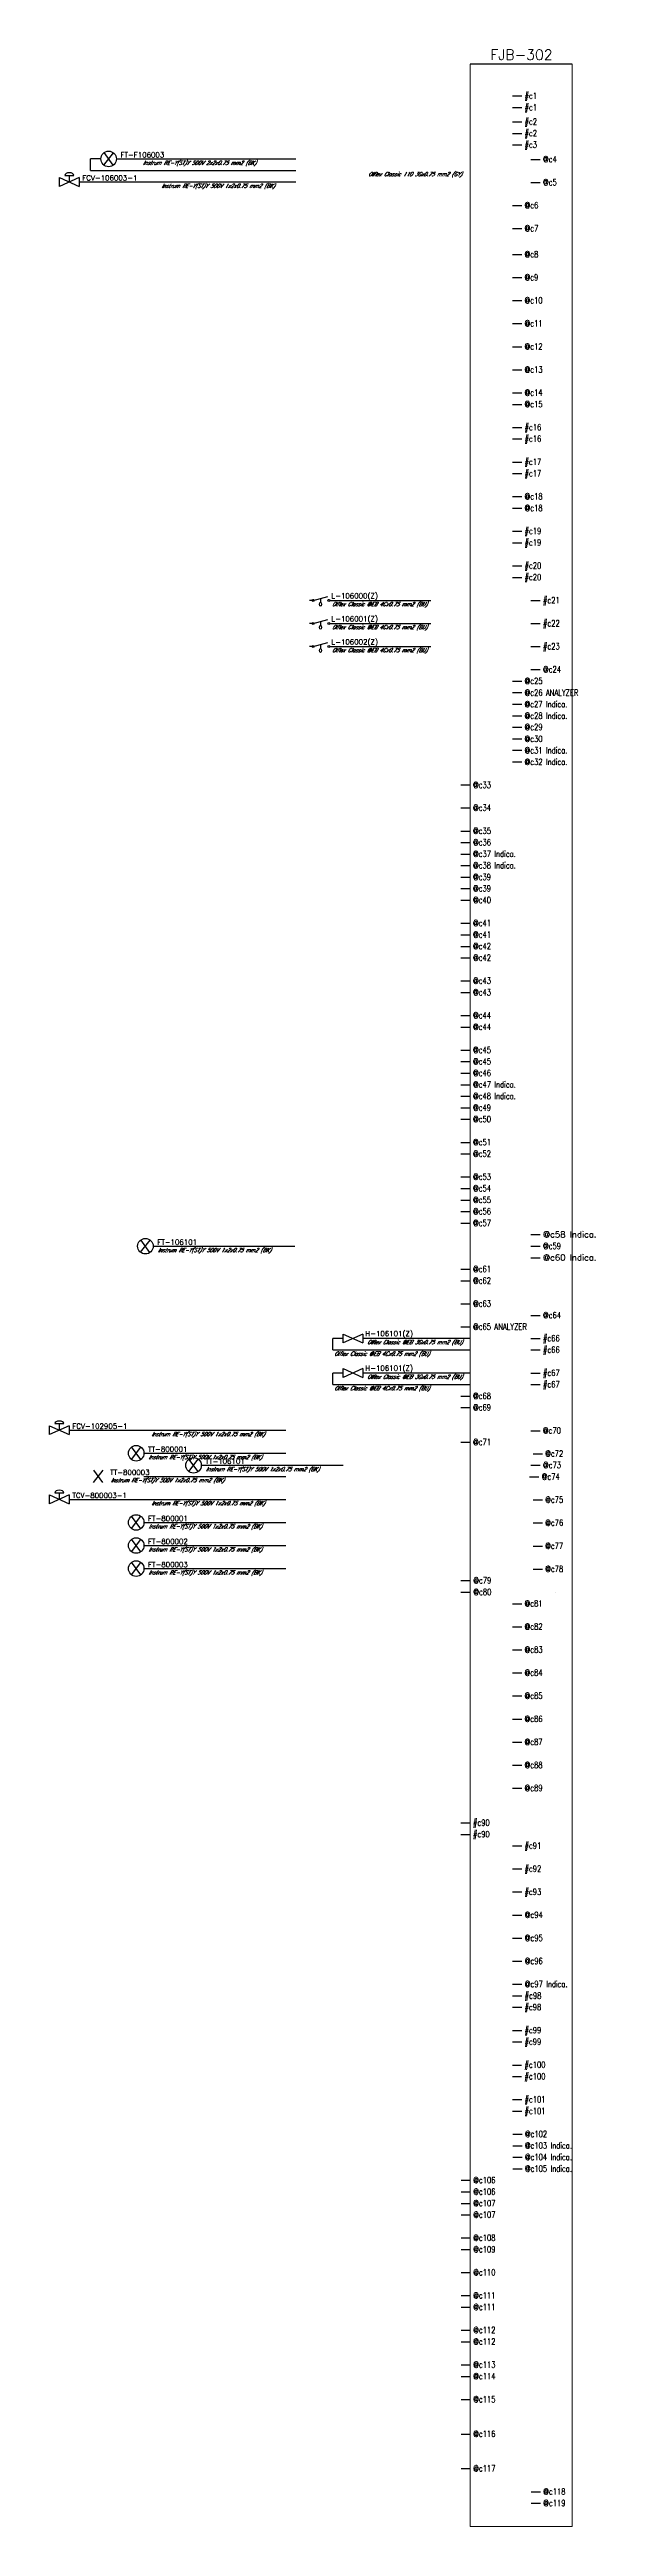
# Model space of a CAD drawing. Header units: millimetres. Extents: x -14942 to 24072, y -50285 to 2207.
# Drawn here: x -8848 to -8689, y -23405 to -22686 of the extents above; entities that cross this region are included whole.
import ezdxf
from ezdxf.enums import TextEntityAlignment as Align

# ---------------------------------------------------------------- set-up
doc = ezdxf.new("R2010")
doc.units = ezdxf.units.MM
doc.header["$MEASUREMENT"] = 0
for name, color, linetype in [('FONT', 5, 'CONTINUOUS'), ('INSTRUMENT', 1, 'CONTINUOUS'), ('TEXT', 2, 'CONTINUOUS')]:
    doc.layers.add(name, color=color, linetype=linetype)
doc.styles.add('ROMANS', font='romans')

msp = doc.modelspace()

# ---------------------------------------------------------------- texts
at = {"layer": 'FONT', "color": 5, "style": 'ROMANS', "oblique": 30, "width": 0.8}
msp.add_text('Instrum RE-Y(ST)Y 500V 2x2x0.75 mm2 (BK)', height=1.1759, dxfattribs=at).set_placement((-8821.14, -22719.16))
at = {"layer": 'FONT', "color": 6, "style": 'ROMANS', "oblique": 30, "width": 0.8}
for p in [(-8782.76, -22725.86), (-8785.66, -23088.54), (-8785.66, -23108.65)]:
    msp.add_text('Instrum RE-Y(ST)Y 500V 1x2x0.75 mm2 (BK)', height=1.1759, dxfattribs=at).set_placement(p, align=Align.RIGHT)
at = {"layer": 'FONT', "color": 2, "style": 'ROMANS', "oblique": 30, "width": 0.8}
for s, p in [('Olflex Classic 110 3Gx0.75 mm2 (GY)', (-8755.58, -22722.46)), ('Olflex Classic @EB 3Gx0.75 mm2 (BU)', (-8755.88, -23061.83)), ('Olflex Classic @EB 3Gx0.75 mm2 (BU)', (-8755.88, -23071.88))]:
    msp.add_text(s, height=1.1759, dxfattribs=at).set_placement(p)
at = {"layer": 'FONT', "color": 3, "style": 'ROMANS', "oblique": 30, "width": 0.8}
for p in [(-8766.13, -22847.39), (-8766.13, -22854.09), (-8766.13, -22860.79), (-8765.46, -23065.18), (-8765.46, -23075.23)]:
    msp.add_text('Olflex Classic @EB 4Cx0.75 mm2 (BU)', height=1.1759, dxfattribs=at).set_placement(p)
at = {"layer": 'FONT', "color": 6, "style": 'ROMANS', "oblique": 30, "width": 0.8}
for p in [(-8816.8, -23035.07), (-8819.48, -23095.24), (-8830.48, -23101.94), (-8802.8, -23098.75), (-8819.48, -23115.35), (-8819.48, -23122.05), (-8819.48, -23128.75)]:
    msp.add_text('Instrum RE-Y(ST)Y 500V 1x2x0.75 mm2 (BK)', height=1.1759, dxfattribs=at).set_placement(p)
at = {"layer": 'TEXT', "color": 7, "lineweight": 13, "style": 'ROMANS'}
for s, height, p in [('FJB-302', 3, (-8720.08, -22688.67)), ('FT-F106003', 1.5, (-8827.64, -22717.03)), ('FCV-106003-1', 1.5, (-8838.74, -22723.73)), ('L-106000(Z)', 1.5, (-8766.29, -22845.15)), ('L-106001(Z)', 1.5, (-8766.29, -22851.85)), ('L-106002(Z)', 1.5, (-8766.29, -22858.56)), ('FT-106101', 1.5, (-8816.94, -23032.94)), ('H-106101(Z)', 1.5, (-8756.43, -23059.51)), ('H-106101(Z)', 1.5, (-8756.43, -23069.56)), ('FCV-102905-1', 1.5, (-8841.64, -23086.41)), ('TT-800001', 1.5, (-8819.63, -23093.11)), ('TT-800003', 1.5, (-8830.63, -23099.82)), ('TT-106101', 1.5, (-8802.94, -23096.62)), ('TCV-800003-1', 1.5, (-8841.64, -23106.52)), ('FT-800001', 1.5, (-8819.63, -23113.22)), ('FT-800002', 1.5, (-8819.63, -23119.92)), ('FT-800003', 1.5, (-8819.63, -23126.62))]:
    msp.add_text(s, height=height, dxfattribs=at).set_placement(p)
at = {"layer": 'TEXT', "color": 7, "lineweight": 13, "style": 'ROMANS', "width": 0.8}
for s, p in [('#c1', (-8710.13, -22700.01)), ('#c1', (-8710.13, -22703.36)), ('#c2', (-8710.13, -22707.53)), ('#c2', (-8710.13, -22710.88)), ('#c3', (-8710.13, -22714.23)), ('@c6', (-8710.13, -22731.81)), ('@c7', (-8710.13, -22738.52)), ('@c25', (-8710.13, -22870.01)), ('@c29', (-8710.13, -22883.41)), ('@c33', (-8725.13, -22900.24)), ('@c34', (-8725.13, -22906.87)), ('@c35', (-8725.13, -22913.57)), ('@c36', (-8725.13, -22916.92)), ('@c39', (-8725.13, -22926.97)), ('@c39', (-8725.13, -22930.32)), ('@c40', (-8725.13, -22933.67)), ('@c41', (-8725.13, -22940.37)), ('@c41', (-8725.13, -22943.72)), ('@c42', (-8725.13, -22947.08)), ('@c42', (-8725.13, -22950.43)), ('@c43', (-8725.13, -22957.13)), ('@c43', (-8725.13, -22960.48)), ('@c44', (-8725.13, -22967.18)), ('@c44', (-8725.13, -22970.53)), ('@c45', (-8725.13, -22977.23)), ('@c45', (-8725.13, -22980.58)), ('@c46', (-8725.13, -22983.93)), ('@c49', (-8725.13, -22993.99)), ('@c51', (-8725.13, -23004.04)), ('@c52', (-8725.13, -23007.39)), ('@c53', (-8725.13, -23014.09)), ('@c57', (-8725.13, -23027.5)), ('@c59', (-8704.76, -23034.2)), ('@c61', (-8725.13, -23040.9)), ('@c62', (-8725.13, -23044.25)), ('@c63', (-8725.13, -23050.95)), ('@c68', (-8725.13, -23077.76)), ('@c69', (-8725.13, -23081.11)), ('@c70', (-8704.79, -23087.81)), ('@c71', (-8725.13, -23091.16)), ('@c72', (-8704.13, -23094.51)), ('@c74', (-8705.13, -23101.21)), ('@c75', (-8704.13, -23107.92)), ('@c76', (-8704.13, -23114.62)), ('@c77', (-8704.13, -23121.32)), ('@c78', (-8704.13, -23128.02)), ('@c81', (-8710.13, -23138.07)), ('@c82', (-8710.13, -23144.77)), ('@c83', (-8710.13, -23151.48)), ('@c84', (-8710.13, -23158.18)), ('@c85', (-8710.13, -23164.88)), ('@c86', (-8710.13, -23171.58)), ('@c87', (-8710.13, -23178.28)), ('@c88', (-8710.13, -23184.98)), ('@c89', (-8710.13, -23191.69)), ('@c94', (-8710.07, -23228.54)), ('@c95', (-8710.07, -23235.25)), ('@c96', (-8710.07, -23241.95)), ('@c102', (-8710.04, -23292.21)), ('@c106', (-8725.07, -23305.61)), ('@c106', (-8725.07, -23308.96)), ('@c107', (-8725.07, -23312.31)), ('@c107', (-8725.07, -23315.67)), ('@c108', (-8725.07, -23322.37)), ('@c109', (-8725.07, -23325.72)), ('@c110', (-8725.07, -23332.42)), ('@c111', (-8725.07, -23339.12)), ('@c111', (-8725.07, -23342.47)), ('@c112', (-8725.07, -23349.17)), ('@c112', (-8725.07, -23352.52)), ('@c115', (-8725.07, -23369.28)), ('@c116', (-8725.07, -23379.33)), ('@c117', (-8725.07, -23389.38))]:
    msp.add_text(s, height=1.8, dxfattribs=at).set_placement(p)
at = {"layer": 'TEXT', "color": 0, "lineweight": 13, "style": 'ROMANS', "width": 0.8}
for s, p in [('@c4', (-8704.76, -22718.43)), ('@c5', (-8704.76, -22725.13)), ('@c8', (-8710.13, -22746.04)), ('@c9', (-8710.13, -22752.75)), ('@c10', (-8710.13, -22759.45)), ('@c11', (-8710.13, -22766.15)), ('@c12', (-8710.13, -22772.85)), ('@c13', (-8710.13, -22779.55)), ('@c18', (-8710.13, -22816.41)), ('@c18', (-8710.13, -22819.76)), ('@c73', (-8704.76, -23097.86))]:
    msp.add_text(s, height=1.8, dxfattribs=at).set_placement(p)
at = {"layer": 'TEXT', "color": 6, "lineweight": 13, "style": 'ROMANS', "width": 0.8}
for s, p in [('@c14', (-8710.13, -22786.25)), ('@c15', (-8710.13, -22789.6)), ('@c24', (-8704.76, -22866.67)), ('@c50', (-8725.13, -22997.34)), ('@c54', (-8725.13, -23017.44)), ('@c55', (-8725.13, -23020.79)), ('@c56', (-8725.13, -23024.14)), ('@c64', (-8704.76, -23054.3)), ('@c79', (-8725.03, -23131.37)), ('@c80', (-8725.03, -23134.72)), ('@c113', (-8725.06, -23359.23)), ('@c114', (-8725.06, -23362.58)), ('@c118', (-8704.7, -23396.09)), ('@c119', (-8704.7, -23399.44))]:
    msp.add_text(s, height=1.8, dxfattribs=at).set_placement(p)
at = {"layer": 'TEXT', "color": 4, "lineweight": 13, "style": 'ROMANS', "width": 0.8}
for s, p in [('#c16', (-8710.13, -22796.31)), ('#c16', (-8710.13, -22799.66)), ('#c17', (-8710.13, -22806.36)), ('#c17', (-8710.13, -22809.71)), ('#c19', (-8710.13, -22826.46)), ('#c19', (-8710.13, -22829.81)), ('#c20', (-8710.13, -22836.52)), ('#c20', (-8710.13, -22839.87)), ('#c21', (-8704.76, -22846.57)), ('#c22', (-8704.76, -22853.27)), ('#c23', (-8704.76, -22859.97)), ('#c66', (-8704.76, -23061)), ('#c66', (-8704.76, -23064.35)), ('#c67', (-8704.76, -23071.06)), ('#c67', (-8704.76, -23074.41)), ('#c90', (-8725.13, -23201.74)), ('#c90', (-8725.13, -23205.09)), ('#c91', (-8710.13, -23208.44)), ('#c92', (-8710.13, -23215.14)), ('#c93', (-8710.13, -23221.84)), ('#c98', (-8710.1, -23252)), ('#c98', (-8710.13, -23255.35)), ('#c99', (-8710.13, -23262.05)), ('#c99', (-8710.13, -23265.4)), ('#c100', (-8710.16, -23272.1)), ('#c100', (-8710.16, -23275.46)), ('#c101', (-8710.13, -23282.16)), ('#c101', (-8710.13, -23285.51))]:
    msp.add_text(s, height=1.8, dxfattribs=at).set_placement(p)
at = {"layer": 'TEXT', "color": 2, "lineweight": 13, "style": 'ROMANS', "width": 0.8}
for s, p in [('@c26 ANALYZER', (-8710.13, -22873.43)), ('@c30', (-8710.13, -22886.84))]:
    msp.add_text(s, height=1.8, dxfattribs=at).set_placement(p)
at = {"layer": 'TEXT', "color": 1, "lineweight": 13, "style": 'ROMANS', "width": 0.8}
for s, p in [('@c27 Indica.', (-8710.13, -22876.78)), ('@c28 Indica.', (-8710.13, -22880.14)), ('@c31 Indica.', (-8710.13, -22890.19)), ('@c32 Indica.', (-8710.13, -22893.54)), ('@c37 Indica.', (-8725.13, -22920.27)), ('@c38 Indica.', (-8725.13, -22923.62)), ('@c47 Indica.', (-8725.13, -22987.29)), ('@c48 Indica.', (-8725.13, -22990.64)), ('@c65 ANALYZER', (-8725.13, -23057.65)), ('@c97 Indica.', (-8710.07, -23248.65)), ('@c103 Indica.', (-8710.04, -23295.56)), ('@c104 Indica.', (-8710.04, -23298.91)), ('@c105 Indica.', (-8710.04, -23302.26))]:
    msp.add_text(s, height=1.8, dxfattribs=at).set_placement(p)
at = {"layer": 'TEXT', "color": 1, "lineweight": 13, "style": 'ROMANS'}
for s, p in [('@c58 Indica.', (-8704.76, -23030.85)), ('@c60 Indica.', (-8704.76, -23037.55))]:
    msp.add_text(s, height=1.8, dxfattribs=at).set_placement(p)

# ---------------------------------------------------------------- blocks, each defined once
blk = doc.blocks.new('FF')
at = {"layer": 'INSTRUMENT', "color": 7}
for p, q in [((637.72, -9186.97), (640.5, -9183.4)), ((640.43, -9187.02), (637.78, -9183.36)), ((641.39, -9185.19), (693.51, -9185.19))]:
    blk.add_line(p, q, dxfattribs=at)
blk.add_circle((639.11, -9185.19), 2.26, dxfattribs=at)

# ---------------------------------------------------------------- linework, layer by layer
at = {"layer": 'INSTRUMENT', "color": 7}
for p, q in [((-8696.24, -22689.9), (-8725.95, -22689.9)), ((-8713.64, -22699.17), (-8710.95, -22699.17)), ((-8713.64, -22702.52), (-8710.95, -22702.52)), ((-8713.64, -22706.69), (-8710.95, -22706.69)), ((-8713.64, -22710.04), (-8710.95, -22710.04)), ((-8836.34, -22720.8), (-8836.34, -22717.45)), ((-8833.35, -22717.45), (-8836.34, -22717.45)), ((-8713.64, -22713.4), (-8710.95, -22713.4)), ((-8708.27, -22717.59), (-8705.58, -22717.59)), ((-8845.39, -22722.87), (-8839.65, -22725.43)), ((-8839.65, -22722.87), (-8845.39, -22725.43)), ((-8843.81, -22722.23), (-8841.23, -22722.23)), ((-8842.52, -22724.15), (-8842.52, -22722.23)), ((-8839.65, -22724.15), (-8776.69, -22724.15)), ((-8836.34, -22720.8), (-8776.69, -22720.8)), ((-8708.27, -22724.29), (-8705.58, -22724.29)), ((-8713.64, -22730.98), (-8710.95, -22730.98)), ((-8713.64, -22737.68), (-8710.95, -22737.68)), ((-8766.77, -22845.73), (-8737.39, -22845.73)), ((-8766.77, -22852.43), (-8737.39, -22852.43)), ((-8766.77, -22859.13), (-8737.39, -22859.13)), ((-8713.64, -22869.17), (-8710.95, -22869.17)), ((-8708.27, -22865.83), (-8705.58, -22865.83)), ((-8713.64, -22882.57), (-8710.95, -22882.57)), ((-8728.64, -22906.03), (-8725.95, -22906.03)), ((-8728.64, -22912.73), (-8725.95, -22912.73)), ((-8728.64, -22916.08), (-8725.95, -22916.08)), ((-8728.64, -22919.43), (-8725.95, -22919.43)), ((-8728.64, -22922.78), (-8725.95, -22922.78)), ((-8728.64, -22926.13), (-8725.95, -22926.13)), ((-8728.64, -22929.48), (-8725.95, -22929.48)), ((-8728.64, -22932.83), (-8725.95, -22932.83)), ((-8728.64, -22939.53), (-8725.95, -22939.53)), ((-8728.64, -22942.89), (-8725.95, -22942.89)), ((-8728.64, -22946.24), (-8725.95, -22946.24)), ((-8728.64, -22949.59), (-8725.95, -22949.59)), ((-8728.64, -22956.29), (-8725.95, -22956.29)), ((-8728.64, -22959.64), (-8725.95, -22959.64)), ((-8728.64, -22966.34), (-8725.95, -22966.34)), ((-8728.64, -22969.69), (-8725.95, -22969.69)), ((-8728.64, -22976.39), (-8725.95, -22976.39)), ((-8728.64, -22979.74), (-8725.95, -22979.74)), ((-8728.64, -22983.1), (-8725.95, -22983.1)), ((-8728.64, -22986.45), (-8725.95, -22986.45)), ((-8728.64, -22989.8), (-8725.95, -22989.8)), ((-8728.64, -22993.15), (-8725.95, -22993.15)), ((-8728.64, -22996.5), (-8725.95, -22996.5)), ((-8728.64, -23003.2), (-8725.95, -23003.2)), ((-8728.64, -23006.55), (-8725.95, -23006.55)), ((-8728.64, -23013.25), (-8725.95, -23013.25)), ((-8728.64, -23016.6), (-8725.95, -23016.6)), ((-8728.64, -23019.95), (-8725.95, -23019.95)), ((-8728.64, -23023.31), (-8725.95, -23023.31)), ((-8728.64, -23026.66), (-8725.95, -23026.66)), ((-8821.79, -23035.14), (-8819.01, -23031.57)), ((-8819.07, -23035.19), (-8821.72, -23031.53)), ((-8818.12, -23033.36), (-8776.9, -23033.36)), ((-8708.27, -23030.01), (-8705.58, -23030.01)), ((-8708.27, -23033.36), (-8705.58, -23033.36)), ((-8728.64, -23040.06), (-8725.95, -23040.06)), ((-8728.64, -23043.41), (-8725.95, -23043.41)), ((-8708.27, -23036.71), (-8705.58, -23036.71)), ((-8728.64, -23050.11), (-8725.95, -23050.11)), ((-8728.64, -23056.81), (-8725.95, -23056.81)), ((-8708.27, -23053.46), (-8705.58, -23053.46)), ((-8728.64, -23076.92), (-8725.95, -23076.92)), ((-8848.29, -23085.55), (-8842.55, -23088.11)), ((-8842.55, -23085.55), (-8848.29, -23088.11)), ((-8846.71, -23084.91), (-8844.13, -23084.91)), ((-8845.42, -23086.83), (-8845.42, -23084.91)), ((-8842.55, -23086.83), (-8779.59, -23086.83)), ((-8728.64, -23080.27), (-8725.95, -23080.27)), ((-8708.29, -23086.97), (-8705.61, -23086.97)), ((-8824.47, -23095.31), (-8821.69, -23091.75)), ((-8821.76, -23095.36), (-8824.41, -23091.7)), ((-8820.81, -23093.53), (-8779.59, -23093.53)), ((-8728.64, -23090.32), (-8725.95, -23090.32)), ((-8707.64, -23093.67), (-8704.95, -23093.67)), ((-8835.47, -23102.02), (-8832.69, -23098.45)), ((-8832.76, -23102.06), (-8835.41, -23098.4)), ((-8820.81, -23100.23), (-8779.59, -23100.23)), ((-8807.79, -23098.82), (-8805.01, -23095.25)), ((-8805.07, -23098.87), (-8807.72, -23095.2)), ((-8804.12, -23097.03), (-8762.9, -23097.03)), ((-8708.64, -23100.37), (-8705.95, -23100.37)), ((-8848.29, -23105.65), (-8842.55, -23108.21)), ((-8842.55, -23105.65), (-8848.29, -23108.21)), ((-8846.71, -23105.01), (-8844.13, -23105.01)), ((-8845.42, -23106.93), (-8845.42, -23105.01)), ((-8842.55, -23106.93), (-8779.59, -23106.93)), ((-8707.64, -23107.08), (-8704.95, -23107.08)), ((-8824.47, -23115.42), (-8821.69, -23111.85)), ((-8821.76, -23115.47), (-8824.41, -23111.8)), ((-8820.81, -23113.64), (-8779.59, -23113.64)), ((-8707.64, -23113.78), (-8704.95, -23113.78)), ((-8824.47, -23122.12), (-8821.69, -23118.55)), ((-8821.76, -23122.17), (-8824.41, -23118.51)), ((-8820.81, -23120.34), (-8779.59, -23120.34)), ((-8707.64, -23120.48), (-8704.95, -23120.48)), ((-8824.47, -23128.82), (-8821.69, -23125.26)), ((-8821.76, -23128.87), (-8824.41, -23125.21)), ((-8820.81, -23127.04), (-8779.59, -23127.04)), ((-8707.64, -23127.18), (-8704.95, -23127.18)), ((-8728.64, -23130.53), (-8725.95, -23130.53)), ((-8728.64, -23133.88), (-8725.95, -23133.88)), ((-8713.64, -23137.23), (-8710.95, -23137.23)), ((-8701.08, -23133.88), (-8701.08, -23133.88)), ((-8713.64, -23143.94), (-8710.95, -23143.94)), ((-8713.64, -23150.64), (-8710.95, -23150.64)), ((-8713.64, -23157.34), (-8710.95, -23157.34)), ((-8713.64, -23164.04), (-8710.95, -23164.04)), ((-8713.64, -23170.74), (-8710.95, -23170.74)), ((-8713.64, -23177.44), (-8710.95, -23177.44)), ((-8713.64, -23184.15), (-8710.95, -23184.15)), ((-8713.64, -23190.85), (-8710.95, -23190.85)), ((-8713.58, -23227.7), (-8710.89, -23227.7)), ((-8713.58, -23234.41), (-8710.89, -23234.41)), ((-8713.58, -23241.11), (-8710.89, -23241.11)), ((-8713.55, -23291.37), (-8710.86, -23291.37)), ((-8728.58, -23304.77), (-8725.89, -23304.77)), ((-8728.58, -23308.12), (-8725.89, -23308.12)), ((-8728.58, -23311.48), (-8725.89, -23311.48)), ((-8728.58, -23314.83), (-8725.89, -23314.83)), ((-8728.58, -23321.53), (-8725.89, -23321.53)), ((-8728.58, -23324.88), (-8725.89, -23324.88)), ((-8728.58, -23331.58), (-8725.89, -23331.58)), ((-8728.58, -23338.28), (-8725.89, -23338.28)), ((-8728.58, -23341.63), (-8725.89, -23341.63)), ((-8728.58, -23348.33), (-8725.89, -23348.33)), ((-8728.58, -23351.69), (-8725.89, -23351.69)), ((-8728.58, -23358.39), (-8725.89, -23358.39)), ((-8728.58, -23361.74), (-8725.89, -23361.74)), ((-8728.58, -23368.44), (-8725.89, -23368.44)), ((-8728.58, -23378.49), (-8725.89, -23378.49)), ((-8728.58, -23388.54), (-8725.89, -23388.54)), ((-8708.21, -23395.25), (-8705.52, -23395.25)), ((-8708.21, -23398.6), (-8705.52, -23398.6))]:
    msp.add_line(p, q, dxfattribs=at)
at = {"layer": 'INSTRUMENT', "color": 0}
for p, q in [((-8713.64, -22745.2), (-8710.95, -22745.2)), ((-8713.64, -22751.91), (-8710.95, -22751.91)), ((-8713.64, -22758.61), (-8710.95, -22758.61)), ((-8713.64, -22765.31), (-8710.95, -22765.31)), ((-8713.64, -22772.01), (-8710.95, -22772.01)), ((-8713.64, -22778.71), (-8710.95, -22778.71)), ((-8713.64, -22815.57), (-8710.95, -22815.57)), ((-8713.64, -22818.92), (-8710.95, -22818.92)), ((-8728.64, -22899.32), (-8725.95, -22899.32))]:
    msp.add_line(p, q, dxfattribs=at)
at = {"layer": 'INSTRUMENT', "color": 6}
for p, q in [((-8713.64, -22785.41), (-8710.95, -22785.41)), ((-8713.64, -22788.76), (-8710.95, -22788.76))]:
    msp.add_line(p, q, dxfattribs=at)
at = {"layer": 'INSTRUMENT', "color": 4}
for p, q in [((-8713.64, -22795.47), (-8710.95, -22795.47)), ((-8713.64, -22798.82), (-8710.95, -22798.82)), ((-8713.64, -22805.52), (-8710.95, -22805.52)), ((-8713.64, -22808.87), (-8710.95, -22808.87)), ((-8713.64, -22825.62), (-8710.95, -22825.62)), ((-8713.64, -22828.97), (-8710.95, -22828.97)), ((-8713.64, -22835.68), (-8710.95, -22835.68)), ((-8713.64, -22839.03), (-8710.95, -22839.03)), ((-8771.9, -22845.73), (-8772.7, -22845.73)), ((-8771.59, -22845.73), (-8767.38, -22844.56)), ((-8769.48, -22845.14), (-8769.48, -22846.29)), ((-8708.27, -22845.73), (-8705.58, -22845.73)), ((-8771.9, -22852.43), (-8772.7, -22852.43)), ((-8771.59, -22852.43), (-8767.38, -22851.26)), ((-8769.48, -22851.84), (-8769.48, -22852.99)), ((-8708.27, -22852.43), (-8705.58, -22852.43)), ((-8771.9, -22859.13), (-8772.7, -22859.13)), ((-8771.59, -22859.13), (-8767.38, -22857.96)), ((-8769.48, -22858.55), (-8769.48, -22859.69)), ((-8708.27, -22859.13), (-8705.58, -22859.13)), ((-8765.91, -23063.52), (-8765.91, -23060.16)), ((-8762.92, -23060.16), (-8765.91, -23060.16)), ((-8765.91, -23063.52), (-8725.95, -23063.52)), ((-8762.92, -23058.88), (-8757.19, -23061.44)), ((-8757.19, -23058.88), (-8762.92, -23061.44)), ((-8725.95, -23060.16), (-8757.19, -23060.16)), ((-8708.27, -23060.16), (-8705.58, -23060.16)), ((-8708.27, -23063.52), (-8705.58, -23063.52)), ((-8765.91, -23073.57), (-8765.91, -23070.22)), ((-8762.92, -23070.22), (-8765.91, -23070.22)), ((-8762.92, -23068.94), (-8757.19, -23071.5)), ((-8757.19, -23068.94), (-8762.92, -23071.5)), ((-8725.95, -23070.22), (-8757.19, -23070.22)), ((-8708.27, -23070.22), (-8705.58, -23070.22)), ((-8765.91, -23073.57), (-8725.95, -23073.57)), ((-8708.27, -23073.57), (-8705.58, -23073.57)), ((-8708.27, -23097.02), (-8705.58, -23097.02)), ((-8728.64, -23200.9), (-8725.95, -23200.9)), ((-8728.64, -23200.9), (-8725.95, -23200.9)), ((-8728.64, -23204.25), (-8725.95, -23204.25)), ((-8713.64, -23207.6), (-8710.95, -23207.6)), ((-8713.64, -23214.3), (-8710.95, -23214.3)), ((-8713.64, -23221), (-8710.95, -23221)), ((-8713.61, -23251.16), (-8710.92, -23251.16)), ((-8713.64, -23254.51), (-8710.95, -23254.51)), ((-8713.64, -23261.21), (-8710.95, -23261.21)), ((-8713.64, -23264.56), (-8710.95, -23264.56)), ((-8713.67, -23271.27), (-8710.98, -23271.27)), ((-8713.67, -23274.62), (-8710.98, -23274.62)), ((-8713.64, -23281.32), (-8710.95, -23281.32)), ((-8713.64, -23284.67), (-8710.95, -23284.67))]:
    msp.add_line(p, q, dxfattribs=at)
at = {"layer": 'INSTRUMENT', "color": 2}
for p, q in [((-8713.64, -22872.52), (-8710.95, -22872.52)), ((-8713.64, -22885.92), (-8710.95, -22885.92))]:
    msp.add_line(p, q, dxfattribs=at)
at = {"layer": 'INSTRUMENT', "color": 1}
for p, q in [((-8713.64, -22875.87), (-8710.95, -22875.87)), ((-8713.64, -22879.22), (-8710.95, -22879.22)), ((-8713.64, -22889.27), (-8710.95, -22889.27)), ((-8713.64, -22892.62), (-8710.95, -22892.62)), ((-8713.58, -23247.81), (-8710.89, -23247.81)), ((-8713.55, -23294.72), (-8710.86, -23294.72)), ((-8713.55, -23298.07), (-8710.86, -23298.07)), ((-8713.55, -23301.42), (-8710.86, -23301.42))]:
    msp.add_line(p, q, dxfattribs=at)
at = {"layer": 'INSTRUMENT', "color": 7, "lineweight": 13}
msp.add_lwpolyline([(-8696.24, -22689.9), (-8696.24, -23405.34), (-8725.95, -23405.34), (-8725.95, -22689.9)], dxfattribs=at)
at = {"layer": 'INSTRUMENT', "color": 7}
for points in [[(-8845.39, -22725.43), (-8845.39, -22722.87)], [(-8839.65, -22722.87), (-8839.65, -22725.43)], [(-8848.29, -23088.11), (-8848.29, -23085.55)], [(-8842.55, -23085.55), (-8842.55, -23088.11)], [(-8848.29, -23108.21), (-8848.29, -23105.65)], [(-8842.55, -23105.65), (-8842.55, -23108.21)]]:
    msp.add_lwpolyline(points, dxfattribs=at)
at = {"layer": 'INSTRUMENT', "color": 4}
for points in [[(-8762.92, -23061.44), (-8762.92, -23058.88)], [(-8757.19, -23058.88), (-8757.19, -23061.44)], [(-8762.92, -23071.5), (-8762.92, -23068.94)], [(-8757.19, -23068.94), (-8757.19, -23071.5)]]:
    msp.add_lwpolyline(points, dxfattribs=at)
for centre in [(-8771.59, -22845.73), (-8767.05, -22845.73), (-8771.59, -22852.43), (-8767.05, -22852.43), (-8771.59, -22859.13), (-8767.05, -22859.13)]:
    msp.add_circle(centre, 0.309, dxfattribs=at)
at = {"layer": 'INSTRUMENT', "color": 7}
for centre in [(-8820.4, -23033.36), (-8823.08, -23093.53), (-8806.4, -23097.03), (-8823.08, -23113.64), (-8823.08, -23120.34), (-8823.08, -23127.04)]:
    msp.add_circle(centre, 2.26, dxfattribs=at)
for centre in [(-8842.52, -22722.23), (-8845.42, -23084.91), (-8845.42, -23105.01)]:
    msp.add_ellipse(centre, major_axis=(-1.29, 0), ratio=0.580584, start_param=3.141593, end_param=6.283185, dxfattribs=at)
at = {"layer": 'INSTRUMENT', "color": 4}
for centre in [(-8769.48, -22846.86), (-8769.48, -22853.56), (-8769.48, -22860.26)]:
    msp.add_ellipse(centre, major_axis=(0, -0.573), ratio=0.453153, dxfattribs=at)

# ---------------------------------------------------------------- block references
at = {"layer": 'INSTRUMENT', "color": 7}
msp.add_blockref('FF', (-9470.2, -13532.26), dxfattribs=at)

msp.set_redraw_order([(e.dxf.handle, doc.entitydb.next_handle()) for e in msp.query("TEXT MTEXT ATTDEF DIMENSION ARC_DIMENSION")])  # texts and dimensions are drawn at this point

doc.saveas('drawing.dxf')
